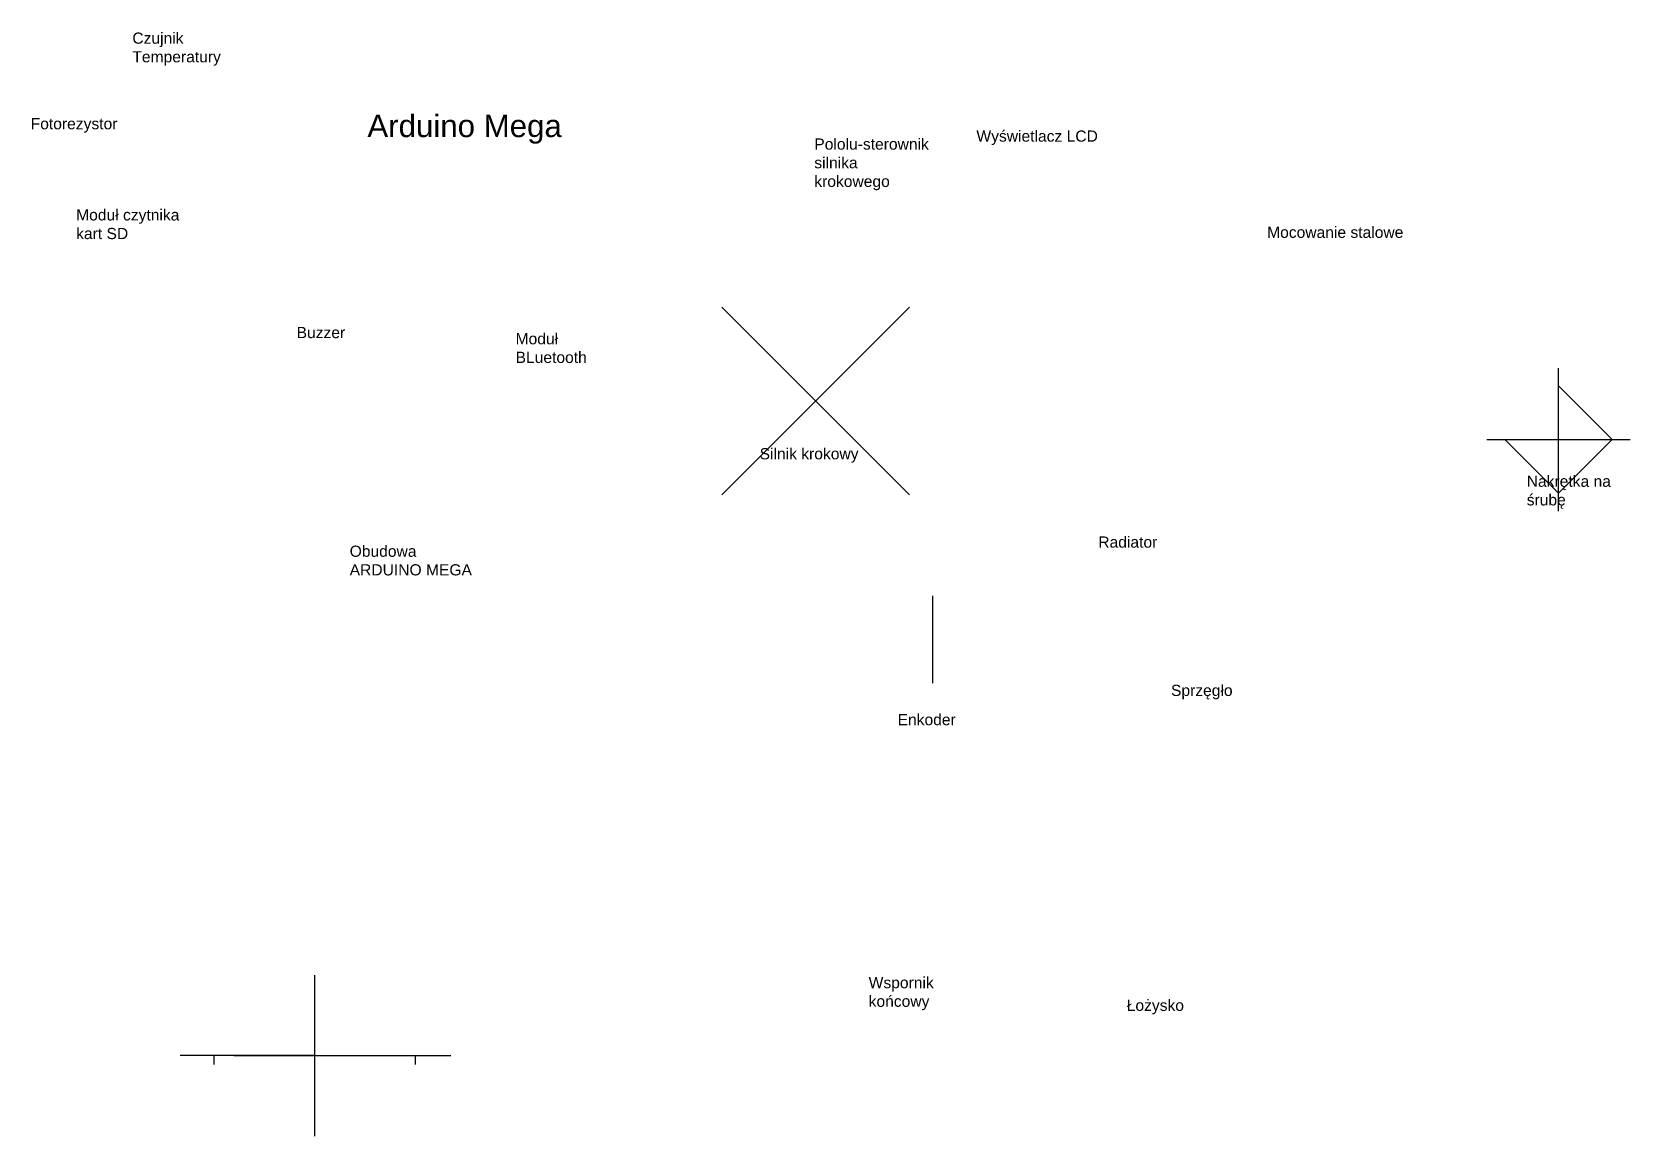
# Model space of a CAD drawing. Header units: millimetres. Extents: x -476 to 1524, y -902 to 360.
# Drawn here: x 1166.2 to 1523.7, y 54.5 to 301.6 of the extents above; entities that cross this region are included whole.
import ezdxf

# ---------------------------------------------------------------- set-up
doc = ezdxf.new("R2010")
doc.units = ezdxf.units.MM
doc.styles.get("Standard").update_dxf_attribs({"font": 'arial.ttf'})

msp = doc.modelspace()

# ---------------------------------------------------------------- texts
at = {"color": 5, "attachment_point": 1}
for s, width, insert, char_height in [('Czujnik Temperatury', 24.20568, (1188.675, 301.444, 7.018), 2.5), ('Arduino Mega', 55.28674, (1241.255, 283.053, 13.855), 5)]:
    msp.add_mtext_dynamic_manual_height_columns(s, width=width, gutter_width=12.5, heights=[0], dxfattribs=dict(at, insert=insert, char_height=char_height))
at = {"char_height": 2.5, "attachment_point": 1}
for s, width, heights, insert in [('{\\C5;Fotorezystor}', 5.95498, [0], (1165.93, 282.299, 1.899)), ('{\\C5;Wyświetlacz LCD}', 28.29868, [0], (1377.495, 279.527, 3.1)), ('{\\C5;Pololu-sterownik silnika krokowego}', 15.48538, [0], (1341.228, 277.739, 4.499)), ('{\\C5;Moduł czytnika kart SD}', 27.90331, [11.902], (1176.101, 261.892, 6.37)), ('{\\C5;Mocowanie stalowe}', 33.67304, [0], (1442.527, 258.002, 3.888)), ('{\\C5;Buzzer}', 13.85868, [0], (1225.421, 235.569, 14.02)), ('{\\C5;Moduł BLuetooth}', 12.6014, [0], (1274.403, 234.181, 2.1)), ('{\\C5;Silnik krokowy}', 23.94892, [0], (1328.996, 208.442, 50.1)), ('{\\C5;Nakrętka na śrubę}', 22.08002, [0], (1500.596, 202.292, 8.498)), ('{\\C5;Obudowa ARDUINO MEGA}', 28.02966, [9.002], (1237.286, 186.631, 25.1)), ('{\\C5;Radiator}', 6.12404, [0], (1404.754, 188.673, 11.1)), ('{\\C5;Sprzęgło}', 8.06444, [0], (1421.019, 155.489, 25)), ('{\\C5;Enkoder}', 15.63666, [0], (1359.862, 148.944, 36.767)), ('{\\C5;Wspornik końcowy}', 12.71295, [0], (1353.387, 90.092, 35.286)), ('{\\C5;Łożysko}', 15.45945, [0], (1411.111, 85.017, 26.454))]:
    msp.add_mtext_dynamic_manual_height_columns(s, width=width, gutter_width=12.5, heights=heights, dxfattribs=dict(at, insert=insert))

# ---------------------------------------------------------------- linework, layer by layer
for p, q in [((1362.508, 240.025, 50), (1320.508, 198.025, 50)), ((1320.508, 240.025, 50), (1362.508, 198.025, 50)), ((1507.707, 194.358), (1507.707, 226.358)), ((1507.707, 210.358), (1507.707, 222.358)), ((1507.707, 222.358), (1519.707, 210.358)), ((1491.707, 210.358), (1523.707, 210.358)), ((1507.707, 198.358), (1495.707, 210.358)), ((1519.707, 210.358), (1507.707, 198.358)), ((1367.681, 175.384, 36.5), (1367.681, 155.884, 36.5)), ((1229.403, 90.508, 1.899), (1229.403, 54.508, 1.899)), ((1229.403, 72.508, 1.899), (1199.403, 72.508, 1.899)), ((1229.403, 72.508, 1.899), (1206.903, 72.508, 1.899)), ((1206.903, 72.508, 1.899), (1206.903, 70.508, 1.899)), ((1211.403, 72.508, 1.899), (1247.403, 72.508, 1.899)), ((1229.403, 72.508, 1.899), (1251.903, 72.508, 1.899)), ((1229.929, 72.508, 1.899), (1259.929, 72.508, 1.899)), ((1251.903, 72.508, 1.899), (1251.903, 70.508, 1.899))]:
    msp.add_line(p, q)

msp.set_redraw_order([(e.dxf.handle, doc.entitydb.next_handle()) for e in msp.query("TEXT MTEXT ATTDEF DIMENSION ARC_DIMENSION")])  # texts and dimensions are drawn at this point

doc.saveas('drawing.dxf')
